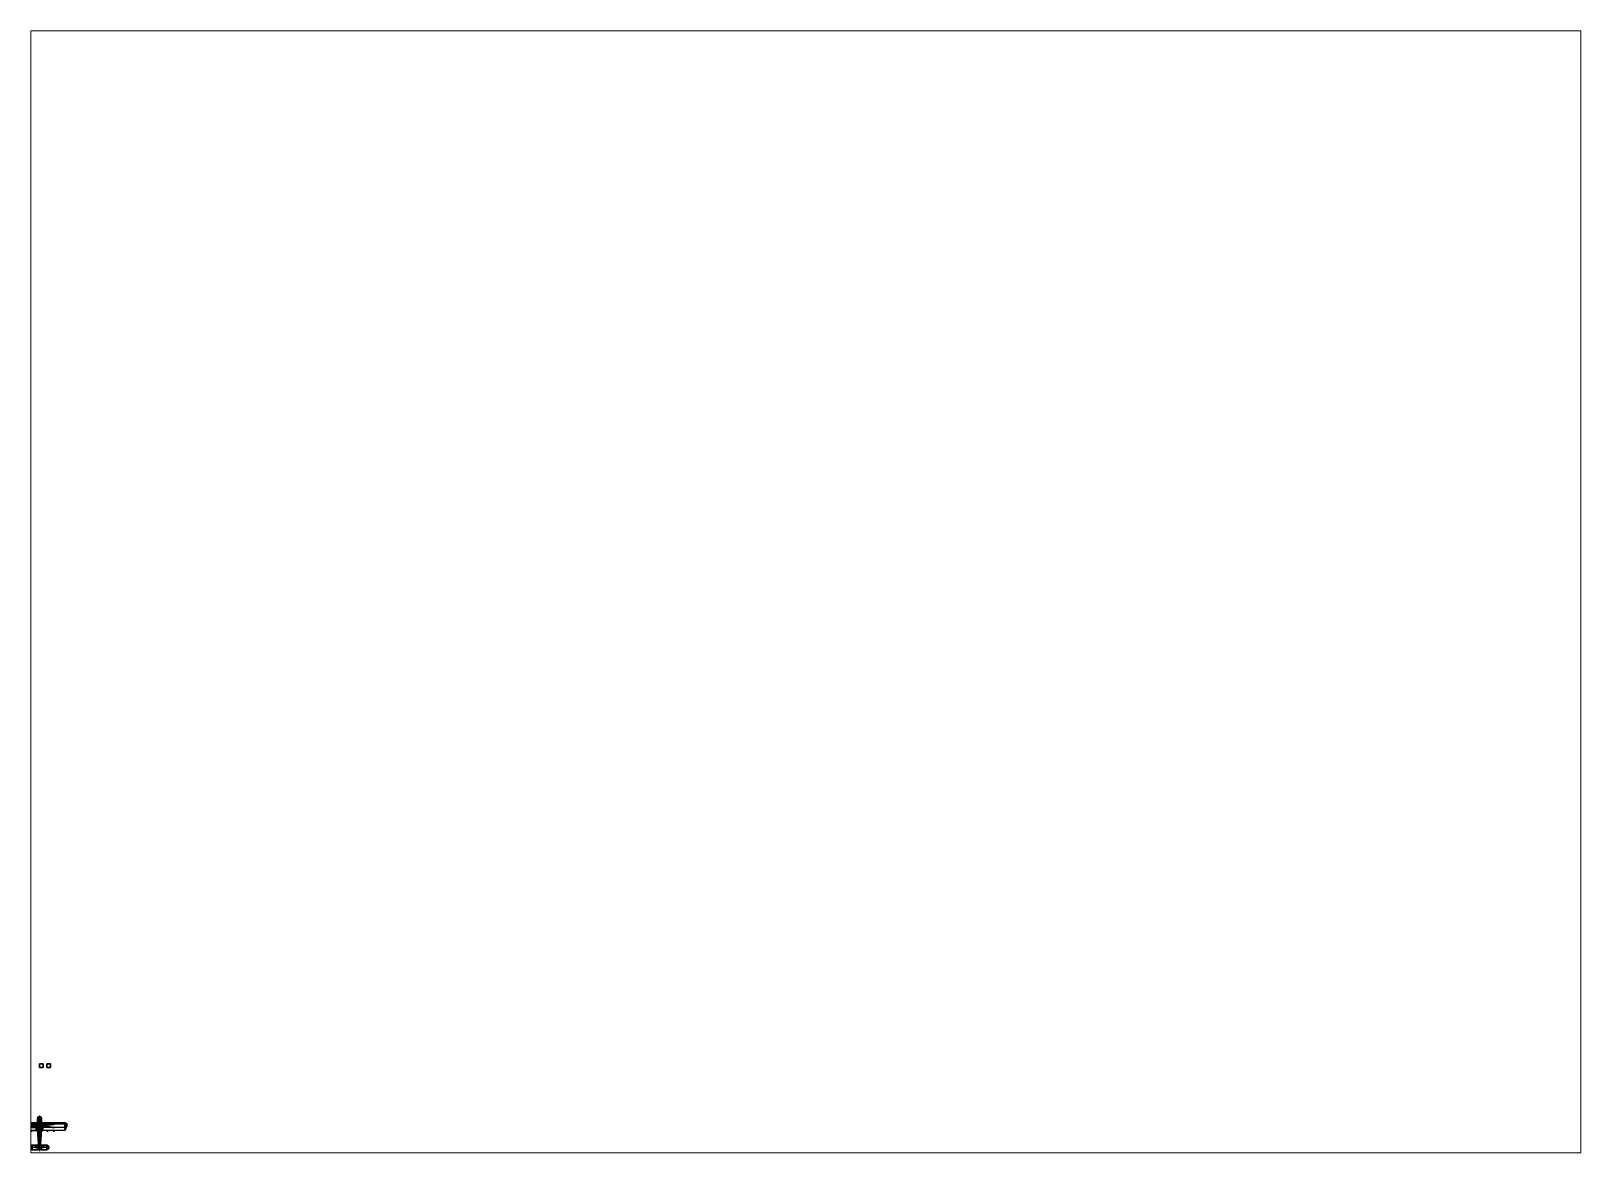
# Paper-space layout 'Layout1' of a CAD drawing. Header units: millimetres. Extents: x 28 to 251, y 20 to 181.
# The model-space entities are those that its viewports show. They can reach past a viewport. Long polylines and large blocks are cut down to what shows.
import ezdxf

# ---------------------------------------------------------------- set-up
doc = ezdxf.new("R2010")
doc.units = ezdxf.units.MM
for name, color, linetype in [('prop', 1, 'Continuous'), ('wing1', 1, 'Continuous'), ('wing2', 5, 'Continuous')]:
    doc.layers.add(name, color=color, linetype=linetype)

msp = doc.modelspace()

# ---------------------------------------------------------------- linework, layer by layer
for points in [[(1, 19.15, -7.83), (1, 19.15, -8.83), (0, 19.15, -8.83), (0, 19.15, -7.83)], [(1, 19.15, -8.83), (1, 18.15, -8.83), (0, 18.15, -8.83), (0, 19.15, -8.83)], [(0, 19.15, -8.83), (0, 18.15, -8.83), (0, 18.15, -7.83), (0, 19.15, -7.83)], [(0, 19.15, -7.83), (0, 18.15, -7.83), (1, 18.15, -7.83), (1, 19.15, -7.83)], [(0, 18.15, -7.83), (0, 18.15, -8.83), (1, 18.15, -8.83), (1, 18.15, -7.83)], [(1, 18.15, -7.83), (1, 18.15, -8.83), (1, 19.15, -8.83), (1, 19.15, -7.83)], [(3, 19.15, -8.83), (3, 18.15, -8.83), (2, 18.15, -8.83), (2, 19.15, -8.83)], [(2, 19.15, -8.83), (2, 18.15, -8.83), (3, 18.15, -8.83), (3, 19.15, -8.83)], [(-0.53, 4.42, -0.22), (-0.57, 4.42), (-0.43, 4.56), (-0.4, 4.56, -0.16)], [(-0.57, 4.42), (-0.53, 4.42, 0.22), (-0.4, 4.56, 0.16), (-0.43, 4.56)], [(-0.53, 4.42, 0.22), (-0.57, 4.42), (-0.57, 3.99), (-0.53, 3.99, 0.22)], [(-0.57, 4.42), (-0.53, 4.42, -0.22), (-0.53, 3.99, -0.22), (-0.57, 3.99)], [(-0.4, 4.42, -0.4), (-0.53, 4.42, -0.22), (-0.4, 4.56, -0.16), (-0.3, 4.56, -0.3)], [(-0.53, 4.42, 0.22), (-0.4, 4.42, 0.4), (-0.3, 4.56, 0.3), (-0.4, 4.56, 0.16)], [(-0.4, 4.42, 0.4), (-0.53, 4.42, 0.22), (-0.53, 3.99, 0.22), (-0.4, 3.99, 0.4)], [(-0.53, 4.42, -0.22), (-0.4, 4.42, -0.4), (-0.4, 3.99, -0.4), (-0.53, 3.99, -0.22)], [(-0.4, 4.56, 0.16), (0.43, 4.56), (0.4, 4.56, -0.16), (-0.43, 4.56)], [(-0.43, 4.56), (0.4, 4.56, -0.16), (0.3, 4.56, -0.3), (-0.4, 4.56, -0.16)], [(-0.22, 4.42, -0.53), (-0.4, 4.42, -0.4), (-0.3, 4.56, -0.3), (-0.16, 4.56, -0.4)], [(-0.4, 4.42, 0.4), (-0.22, 4.42, 0.53), (-0.16, 4.56, 0.4), (-0.3, 4.56, 0.3)], [(-0.3, 4.56, 0.3), (0.4, 4.56, 0.16), (0.43, 4.56), (-0.4, 4.56, 0.16)], [(-0.4, 4.56, -0.16), (0.3, 4.56, -0.3), (0.16, 4.56, -0.4), (-0.3, 4.56, -0.3)], [(-0.22, 4.42, 0.53), (-0.4, 4.42, 0.4), (-0.4, 3.99, 0.4), (-0.22, 3.99, 0.53)], [(-0.4, 4.42, -0.4), (-0.22, 4.42, -0.53), (-0.22, 3.99, -0.53), (-0.4, 3.99, -0.4)], [(-0.16, 4.56, 0.4), (0.3, 4.56, 0.3), (0.4, 4.56, 0.16), (-0.3, 4.56, 0.3)], [(-0.3, 4.56, -0.3), (0.16, 4.56, -0.4), (0, 4.56, -0.43), (-0.16, 4.56, -0.4)], [(0, 4.42, -0.57), (-0.22, 4.42, -0.53), (-0.16, 4.56, -0.4), (0, 4.56, -0.43)], [(-0.22, 4.42, 0.53), (0, 4.42, 0.57), (0, 4.56, 0.43), (-0.16, 4.56, 0.4)], [(0, 4.42, 0.57), (-0.22, 4.42, 0.53), (-0.22, 3.99, 0.53), (0, 3.99, 0.57)], [(-0.22, 4.42, -0.53), (0, 4.42, -0.57), (0, 3.99, -0.57), (-0.22, 3.99, -0.53)], [(0, 4.56, 0.43), (0.16, 4.56, 0.4), (0.3, 4.56, 0.3), (-0.16, 4.56, 0.4)], [(-0.06, 4.81), (-0.08, 4.75), (-0.06, 4.75, 0.06), (-0.04, 4.81, 0.04)], [(-0.04, 4.81, -0.04), (-0.06, 4.75, -0.06), (-0.08, 4.75), (-0.06, 4.81)], [(-0.06, 4.75, 0.06), (-0.08, 4.75), (-0.08, 4.56), (-0.06, 4.56, 0.06)], [(-0.08, 4.75), (-0.06, 4.75, -0.06), (-0.06, 4.56, -0.06), (-0.08, 4.56)], [(0, 4.83), (-0.06, 4.81), (-0.04, 4.81, 0.04), (0, 4.83)], [(0, 4.83), (-0.04, 4.81, -0.04), (-0.06, 4.81), (0, 4.83)], [(-0.04, 4.81, 0.04), (-0.06, 4.75, 0.06), (0, 4.75, 0.08), (0, 4.81, 0.06)], [(0, 4.81, -0.06), (0, 4.75, -0.08), (-0.06, 4.75, -0.06), (-0.04, 4.81, -0.04)], [(0, 4.75, 0.08), (-0.06, 4.75, 0.06), (-0.06, 4.56, 0.06), (0, 4.56, 0.08)], [(-0.06, 4.75, -0.06), (0, 4.75, -0.08), (0, 4.56, -0.08), (-0.06, 4.56, -0.06)], [(0, 4.83), (-0.04, 4.81, 0.04), (0, 4.81, 0.06), (0, 4.83)], [(0, 4.83), (0, 4.81, -0.06), (-0.04, 4.81, -0.04), (0, 4.83)], [(0, 4.83), (0, 4.81, 0.06), (0.04, 4.81, 0.04), (0, 4.83)], [(0, 4.83), (0.04, 4.81, 0.04), (0.06, 4.81), (0, 4.83)], [(0, 4.83), (0.06, 4.81), (0.04, 4.81, -0.04), (0, 4.83)], [(0, 4.83), (0.04, 4.81, -0.04), (0, 4.81, -0.06), (0, 4.83)], [(0, 4.81, 0.06), (0, 4.75, 0.08), (0.06, 4.75, 0.06), (0.04, 4.81, 0.04)], [(0.04, 4.81, -0.04), (0.06, 4.75, -0.06), (0, 4.75, -0.08), (0, 4.81, -0.06)], [(0.06, 4.75, 0.06), (0, 4.75, 0.08), (0, 4.56, 0.08), (0.06, 4.56, 0.06)], [(0, 4.75, -0.08), (0.06, 4.75, -0.06), (0.06, 4.56, -0.06), (0, 4.56, -0.08)], [(0.22, 4.42, -0.53), (0, 4.42, -0.57), (0, 4.56, -0.43), (0.16, 4.56, -0.4)], [(0, 4.42, 0.57), (0.22, 4.42, 0.53), (0.16, 4.56, 0.4), (0, 4.56, 0.43)], [(0.22, 4.42, 0.53), (0, 4.42, 0.57), (0, 3.99, 0.57), (0.22, 3.99, 0.53)], [(0, 4.42, -0.57), (0.22, 4.42, -0.53), (0.22, 3.99, -0.53), (0, 3.99, -0.57)], [(0.04, 4.81, 0.04), (0.06, 4.75, 0.06), (0.08, 4.75), (0.06, 4.81)], [(0.06, 4.81), (0.08, 4.75), (0.06, 4.75, -0.06), (0.04, 4.81, -0.04)], [(0.08, 4.75), (0.06, 4.75, 0.06), (0.06, 4.56, 0.06), (0.08, 4.56)], [(0.06, 4.75, -0.06), (0.08, 4.75), (0.08, 4.56), (0.06, 4.56, -0.06)], [(0.4, 4.42, -0.4), (0.22, 4.42, -0.53), (0.16, 4.56, -0.4), (0.3, 4.56, -0.3)], [(0.22, 4.42, 0.53), (0.4, 4.42, 0.4), (0.3, 4.56, 0.3), (0.16, 4.56, 0.4)], [(0.4, 4.42, 0.4), (0.22, 4.42, 0.53), (0.22, 3.99, 0.53), (0.4, 3.99, 0.4)], [(0.22, 4.42, -0.53), (0.4, 4.42, -0.4), (0.4, 3.99, -0.4), (0.22, 3.99, -0.53)], [(0.53, 4.42, -0.22), (0.4, 4.42, -0.4), (0.3, 4.56, -0.3), (0.4, 4.56, -0.16)], [(0.4, 4.42, 0.4), (0.53, 4.42, 0.22), (0.4, 4.56, 0.16), (0.3, 4.56, 0.3)], [(0.57, 4.42), (0.53, 4.42, -0.22), (0.4, 4.56, -0.16), (0.43, 4.56)], [(0.53, 4.42, 0.22), (0.57, 4.42), (0.43, 4.56), (0.4, 4.56, 0.16)], [(0.53, 4.42, 0.22), (0.4, 4.42, 0.4), (0.4, 3.99, 0.4), (0.53, 3.99, 0.22)], [(0.4, 4.42, -0.4), (0.53, 4.42, -0.22), (0.53, 3.99, -0.22), (0.4, 3.99, -0.4)], [(0.57, 4.42), (0.53, 4.42, 0.22), (0.53, 3.99, 0.22), (0.57, 3.99)], [(0.53, 4.42, -0.22), (0.57, 4.42), (0.57, 3.99), (0.53, 3.99, -0.22)], [(-0.57, 3.84, 0.03), (-0.53, 3.84, 0.25), (-0.4, 3.99, 0.19), (-0.43, 3.99, 0.03)], [(-0.57, 3.84, -0.39), (-0.57, 3.84, 0.03), (-0.43, 3.99, 0.03), (-0.4, 3.99, -0.16)], [(-0.57, 3.84, -0.39), (-0.57, 3.84, -0.39), (-0.4, 3.99, -0.16), (-0.3, 3.99, -0.3)], [(-0.42, 3.84, -0.57), (-0.57, 3.84, -0.39), (-0.3, 3.99, -0.3), (-0.16, 3.99, -0.4)], [(-0.43, 3.99, 0.03), (-0.4, 3.99, 0.19), (-0.53, 3.99, 0.22), (-0.57, 3.99)], [(-0.4, 3.99, -0.16), (-0.43, 3.99, 0.03), (-0.57, 3.99), (-0.53, 3.99, -0.22)], [(-0.53, 3.84, 0.25), (-0.57, 3.84, 0.03), (-0.56, 3.15, 0.03), (-0.52, 3.15, 0.25)], [(-0.57, 3.84, 0.03), (-0.57, 3.84, -0.39), (-0.56, 3.15, -0.39), (-0.56, 3.15, 0.03)], [(-0.57, 3.84, -0.39), (-0.42, 3.84, -0.57), (-0.41, 3.15, -0.57), (-0.56, 3.15, -0.39)], [(-0.56, 3.15, 0.03), (-0.56, 3.15, -0.39), (-0.52, 1.46, -0.29), (-0.52, 1.46, 0.13)], [(-0.56, 3.15, -0.39), (-0.41, 3.15, -0.57), (-0.37, 1.46, -0.47), (-0.52, 1.46, -0.29)], [(-0.52, 3.15, 0.25), (-0.56, 3.15, 0.03), (-0.52, 1.46, 0.13), (-0.52, 1.46, 0.4)], [(-0.4, 3.15, 0.43), (-0.52, 1.46, 0.4), (-0.52, 1.46, 1.06), (-0.54, 2.63, 1.06)], [(-0.4, 3.15, 0.43), (-0.4, 3.15, 0.43), (-0.54, 2.63, 1.06), (-0.35, 3, 1.06)], [(-0.35, 3, 1.06), (-0.54, 2.63, 1.06), (0.54, 2.63, 1.06), (0.35, 3, 1.06)], [(-0.54, 2.63, 1.06), (-0.52, 1.46, 1.06), (0.52, 1.46, 1.06), (0.54, 2.63, 1.06)], [(-0.53, 3.84, 0.25), (-0.4, 3.84, 0.43), (-0.3, 3.99, 0.33), (-0.4, 3.99, 0.19)], [(-0.4, 3.99, 0.19), (-0.3, 3.99, 0.33), (-0.4, 3.99, 0.4), (-0.53, 3.99, 0.22)], [(-0.3, 3.99, -0.3), (-0.4, 3.99, -0.16), (-0.53, 3.99, -0.22), (-0.4, 3.99, -0.4)], [(-0.4, 3.84, 0.43), (-0.53, 3.84, 0.25), (-0.52, 3.15, 0.25), (-0.4, 3.15, 0.43)], [(-0.4, 3.15, 0.43), (-0.52, 3.15, 0.25), (-0.52, 1.46, 0.4)], [(-0.52, 1.46, 0.13), (-0.52, 1.46, -0.29), (-0.47, 0.08, -0.19), (-0.47, 0.08, 0.19)], [(-0.52, 1.46, -0.29), (-0.37, 1.46, -0.47), (-0.32, 0.08, -0.37), (-0.47, 0.08, -0.19)], [(-0.52, 1.46, 1.06), (-0.49, 0.88, 0.92), (0, 0.88, 1), (-0.52, 1.46, 1.06)], [(-0.52, 1.46, 0.4), (-0.52, 1.46, 0.13), (-0.47, 0.08, 0.19), (-0.47, 0.08, 0.41)], [(-0.52, 1.46, 0.4), (-0.49, 0.88, 0.92), (-0.49, 0.88, 0.92), (-0.52, 1.46, 1.06)], [(-0.52, 1.46, 0.4), (-0.37, 0.08, 0.69), (-0.37, 0.08, 0.69), (-0.49, 0.88, 0.92)], [(-0.52, 1.46, 0.4), (-0.45, 0.08, 0.56), (-0.45, 0.08, 0.56), (-0.37, 0.08, 0.69)], [(-0.52, 1.46, 0.4), (-0.47, 0.08, 0.41), (-0.47, 0.08, 0.41), (-0.45, 0.08, 0.56)], [(-0.52, 1.46, 1.06), (0, 0.88, 1), (0.52, 1.46, 1.06), (-0.52, 1.46, 1.06)], [(-0.49, 0.88, 0.92), (0, 0.08, 0.77), (0, 0.08, 0.77), (0, 0.88, 1)], [(-0.37, 0.08, 0.69), (0, 0.08, 0.77), (0, 0.08, 0.77), (-0.49, 0.88, 0.92)], [(-0.47, 0.08, -0.19), (-0.32, 0.08, -0.37), (-0.22, -1.64, -0.2), (-0.37, -1.64, -0.01)], [(-0.47, 0.08, 0.19), (-0.47, 0.08, -0.19), (-0.37, -1.64, -0.01), (-0.37, -1.64, 0.26)], [(-0.47, 0.08, 0.41), (-0.47, 0.08, 0.19), (-0.37, -1.64, 0.26), (-0.37, -1.64, 0.43)], [(-0.45, 0.08, 0.56), (-0.47, 0.08, 0.41), (-0.37, -1.64, 0.43), (-0.35, -1.64, 0.55)], [(-0.37, 0.08, 0.69), (-0.45, 0.08, 0.56), (-0.35, -1.64, 0.55), (-0.28, -1.64, 0.64)], [(-0.42, 3.84, -0.57), (-0.42, 3.84, -0.57), (-0.16, 3.99, -0.4), (0, 3.99, -0.43)], [(-0.42, 3.84, -0.57), (-0.42, 3.84, -0.57), (0, 3.99, -0.43), (0.42, 3.84, -0.57)], [(-0.42, 3.84, -0.57), (0.42, 3.84, -0.57), (0.41, 3.15, -0.57), (-0.41, 3.15, -0.57)], [(-0.41, 3.15, -0.57), (0.41, 3.15, -0.57), (0.37, 1.46, -0.47), (-0.37, 1.46, -0.47)], [(-0.4, 3.84, 0.43), (-0.22, 3.84, 0.56), (-0.16, 3.99, 0.43), (-0.3, 3.99, 0.33)], [(-0.3, 3.99, 0.33), (-0.16, 3.99, 0.43), (-0.22, 3.99, 0.53), (-0.4, 3.99, 0.4)], [(-0.16, 3.99, -0.4), (-0.3, 3.99, -0.3), (-0.4, 3.99, -0.4), (-0.22, 3.99, -0.53)], [(-0.22, 3.84, 0.56), (-0.4, 3.84, 0.43), (-0.4, 3.15, 0.43), (-0.22, 3.34, 0.56)], [(-0.22, 3.34, 0.56), (-0.4, 3.15, 0.43), (-0.35, 3, 1.06), (-0.22, 3.11, 1.02)], [(-0.37, 1.46, -0.47), (0.37, 1.46, -0.47), (0.32, 0.08, -0.37), (-0.32, 0.08, -0.37)], [(0, 0.08, 0.77), (-0.37, 0.08, 0.69), (-0.28, -1.64, 0.64), (0, -1.64, 0.71)], [(-0.22, 3.11, 1.02), (-0.35, 3, 1.06), (0.35, 3, 1.06), (0.22, 3.11, 1.02)], [(-0.32, 0.08, -0.37), (0.32, 0.08, -0.37), (0.22, -1.64, -0.2), (-0.22, -1.64, -0.2)], [(-0.22, 3.84, 0.56), (0, 3.84, 0.6), (0, 3.99, 0.46), (-0.16, 3.99, 0.43)], [(-0.16, 3.99, 0.43), (0, 3.99, 0.46), (0, 3.99, 0.57), (-0.22, 3.99, 0.53)], [(0, 3.99, -0.43), (-0.16, 3.99, -0.4), (-0.22, 3.99, -0.53), (0, 3.99, -0.57)], [(0, 3.84, 0.6), (-0.22, 3.84, 0.56), (-0.22, 3.34, 0.56), (0, 3.45, 0.63)], [(0, 3.45, 0.63), (-0.22, 3.11, 1.02), (0.22, 3.11, 1.02), (0, 3.45, 0.63)], [(-0.15, 4.1, -0.73), (-0.15, 3.89, -0.73), (-0.15, 3.99, -0.57), (-0.15, 4.1, -0.57)], [(0.15, 4.1, -0.57), (0.15, 4.1, -0.73), (-0.15, 4.1, -0.73), (-0.15, 4.1, -0.57)], [(0.15, 4.1, -0.73), (0.15, 3.89, -0.73), (-0.15, 3.89, -0.73), (-0.15, 4.1, -0.73)], [(-0.15, 3.89, -0.73), (-0.15, 3.81, -0.68), (-0.15, 3.99, -0.43), (-0.15, 3.99, -0.57)], [(-0.15, 3.81, -0.68), (-0.15, 3.81, -0.57), (-0.15, 3.99, -0.43)], [(0.15, 3.89, -0.73), (0.15, 3.81, -0.68), (-0.15, 3.81, -0.68), (-0.15, 3.89, -0.73)], [(0.15, 3.81, -0.68), (0.15, 3.81, -0.57), (-0.15, 3.81, -0.57), (-0.15, 3.81, -0.68)], [(-0.04, 3.66, -0.62), (-0.06, 3.66, -0.66), (-0.06, 3.29, -0.66), (-0.04, 3.29, -0.62)], [(-0.06, 3.66, -0.66), (-0.04, 3.66, -0.7), (-0.04, 3.29, -0.7), (-0.06, 3.29, -0.66)], [(0.04, 3.66, -0.7), (-0.06, 3.66, -0.66), (-0.04, 3.66, -0.62), (0.06, 3.66, -0.66)], [(0, 3.66, -0.72), (-0.04, 3.66, -0.7), (-0.06, 3.66, -0.66), (0.04, 3.66, -0.7)], [(0, 3.29, -0.6), (-0.04, 3.29, -0.62), (-0.06, 3.29, -0.66), (0.04, 3.29, -0.62)], [(0.04, 3.29, -0.62), (-0.06, 3.29, -0.66), (-0.04, 3.29, -0.7), (0.06, 3.29, -0.66)], [(0, 3.66, -0.6), (-0.04, 3.66, -0.62), (-0.04, 3.29, -0.62), (0, 3.29, -0.6)], [(-0.04, 3.66, -0.7), (0, 3.66, -0.72), (0, 3.29, -0.72), (-0.04, 3.29, -0.7)], [(0.06, 3.66, -0.66), (-0.04, 3.66, -0.62), (0, 3.66, -0.6), (0.04, 3.66, -0.62)], [(0.06, 3.29, -0.66), (-0.04, 3.29, -0.7), (0, 3.29, -0.72), (0.04, 3.29, -0.7)], [(0, 3.84, 0.6), (0.22, 3.84, 0.56), (0.16, 3.99, 0.43), (0, 3.99, 0.46)], [(0.42, 3.84, -0.57), (0.42, 3.84, -0.57), (0, 3.99, -0.43), (0.16, 3.99, -0.4)], [(0.16, 3.99, -0.4), (0, 3.99, -0.43), (0, 3.99, -0.57), (0.22, 3.99, -0.53)], [(0, 3.99, 0.46), (0.16, 3.99, 0.43), (0.22, 3.99, 0.53), (0, 3.99, 0.57)], [(0.22, 3.84, 0.56), (0, 3.84, 0.6), (0, 3.45, 0.63), (0.22, 3.34, 0.56)], [(0.04, 3.66, -0.62), (0, 3.66, -0.6), (0, 3.29, -0.6), (0.04, 3.29, -0.62)], [(0, 3.66, -0.72), (0.04, 3.66, -0.7), (0.04, 3.29, -0.7), (0, 3.29, -0.72)], [(0.22, 3.34, 0.56), (0, 3.45, 0.63), (0.22, 3.11, 1.02)], [(0, 2.56, 2.08), (0, 2.48, 2.08), (0, 2.46, 1.13), (0, 2.56, 1.13)], [(0, 2.56, 1.13), (0, 2.46, 1.13), (0, 2.48, 2.08), (0, 2.56, 2.08)], [(0, -3.46, 1.68), (0, -3.46, 1.71), (0, 2.48, 2.08), (0, 2.48, 2.05)], [(0, 2.48, 2.05), (0, 2.48, 2.08), (0, -3.46, 1.71), (0, -3.46, 1.68)], [(0, 2.48, 2.05), (0, 2.37, 2.04), (0, -0.08, 1.25), (0, -0.07, 1.22)], [(0, -0.07, 1.22), (0, -0.08, 1.25), (0, 2.37, 2.04), (0, 2.48, 2.05)], [(0.52, 1.46, 1.06), (0, 0.88, 1), (0.49, 0.88, 0.92), (0.52, 1.46, 1.06)], [(0, 0.88, 1), (0, 0.08, 0.77), (0, 0.08, 0.77), (0.49, 0.88, 0.92)], [(0.49, 0.88, 0.92), (0, 0.08, 0.77), (0, 0.08, 0.77), (0.37, 0.08, 0.69)], [(0.37, 0.08, 0.69), (0, 0.08, 0.77), (0, -1.64, 0.71), (0.28, -1.64, 0.64)], [(0, 0.08, 0.77), (0, 0.02, 0.76), (0, -0.11, 1.25), (0, -0.08, 1.25)], [(0, -0.08, 1.25), (0, -0.11, 1.25), (0, 0.02, 0.76), (0, 0.08, 0.77)], [(0.06, 3.66, -0.66), (0.04, 3.66, -0.62), (0.04, 3.29, -0.62), (0.06, 3.29, -0.66)], [(0.04, 3.66, -0.7), (0.06, 3.66, -0.66), (0.06, 3.29, -0.66), (0.04, 3.29, -0.7)], [(0.15, 3.99, -0.57), (0.15, 3.89, -0.73), (0.15, 4.1, -0.73), (0.15, 4.1, -0.57)], [(0.15, 3.99, -0.43), (0.15, 3.81, -0.68), (0.15, 3.89, -0.73), (0.15, 3.99, -0.57)], [(0.15, 3.99, -0.43), (0.15, 3.81, -0.57), (0.15, 3.81, -0.68), (0.15, 3.99, -0.43)], [(0.22, 3.84, 0.56), (0.4, 3.84, 0.43), (0.3, 3.99, 0.33), (0.16, 3.99, 0.43)], [(0.57, 3.84, -0.39), (0.42, 3.84, -0.57), (0.16, 3.99, -0.4), (0.3, 3.99, -0.3)], [(0.3, 3.99, -0.3), (0.16, 3.99, -0.4), (0.22, 3.99, -0.53), (0.4, 3.99, -0.4)], [(0.16, 3.99, 0.43), (0.3, 3.99, 0.33), (0.4, 3.99, 0.4), (0.22, 3.99, 0.53)], [(0.4, 3.84, 0.43), (0.22, 3.84, 0.56), (0.22, 3.34, 0.56), (0.39, 3.15, 0.43)], [(0.39, 3.15, 0.43), (0.22, 3.34, 0.56), (0.22, 3.11, 1.02), (0.35, 3, 1.06)], [(0.32, 0.08, -0.37), (0.47, 0.08, -0.19), (0.37, -1.64, -0.01), (0.22, -1.64, -0.2)], [(0.45, 0.08, 0.56), (0.37, 0.08, 0.69), (0.28, -1.64, 0.64), (0.35, -1.64, 0.55)], [(0.4, 3.84, 0.43), (0.53, 3.84, 0.25), (0.4, 3.99, 0.19), (0.3, 3.99, 0.33)], [(0.57, 3.84, -0.39), (0.57, 3.84, -0.39), (0.3, 3.99, -0.3), (0.4, 3.99, -0.16)], [(0.4, 3.99, -0.16), (0.3, 3.99, -0.3), (0.4, 3.99, -0.4), (0.53, 3.99, -0.22)], [(0.3, 3.99, 0.33), (0.4, 3.99, 0.19), (0.53, 3.99, 0.22), (0.4, 3.99, 0.4)], [(0.37, 1.46, -0.47), (0.52, 1.46, -0.29), (0.47, 0.08, -0.19), (0.32, 0.08, -0.37)], [(0.35, 3, 1.06), (0.54, 2.63, 1.06), (0.39, 3.15, 0.43)], [(0.47, 0.08, 0.41), (0.45, 0.08, 0.56), (0.35, -1.64, 0.55), (0.37, -1.64, 0.43)], [(0.41, 3.15, -0.57), (0.56, 3.15, -0.39), (0.52, 1.46, -0.29), (0.37, 1.46, -0.47)], [(0.52, 1.46, 0.4), (0.37, 0.08, 0.69), (0.37, 0.08, 0.69), (0.45, 0.08, 0.56)], [(0.49, 0.88, 0.92), (0.37, 0.08, 0.69), (0.37, 0.08, 0.69), (0.52, 1.46, 0.4)], [(0.47, 0.08, -0.19), (0.47, 0.08, 0.19), (0.37, -1.64, 0.26), (0.37, -1.64, -0.01)], [(0.47, 0.08, 0.19), (0.47, 0.08, 0.41), (0.37, -1.64, 0.43), (0.37, -1.64, 0.26)], [(0.53, 3.84, 0.25), (0.4, 3.84, 0.43), (0.39, 3.15, 0.43), (0.52, 3.15, 0.25)], [(0.52, 1.46, 1.06), (0.52, 1.46, 0.4), (0.39, 3.15, 0.43), (0.54, 2.63, 1.06)], [(0.52, 3.15, 0.25), (0.39, 3.15, 0.43), (0.52, 1.46, 0.4)], [(0.53, 3.84, 0.25), (0.57, 3.84, 0.03), (0.43, 3.99, 0.03), (0.4, 3.99, 0.19)], [(0.57, 3.84, 0.03), (0.57, 3.84, -0.39), (0.4, 3.99, -0.16), (0.43, 3.99, 0.03)], [(0.43, 3.99, 0.03), (0.4, 3.99, -0.16), (0.53, 3.99, -0.22), (0.57, 3.99)], [(0.4, 3.99, 0.19), (0.43, 3.99, 0.03), (0.57, 3.99), (0.53, 3.99, 0.22)], [(0.42, 3.84, -0.57), (0.57, 3.84, -0.39), (0.56, 3.15, -0.39), (0.41, 3.15, -0.57)], [(0.52, 1.46, 0.4), (0.45, 0.08, 0.56), (0.45, 0.08, 0.56), (0.47, 0.08, 0.41)], [(0.52, 1.46, -0.29), (0.52, 1.46, 0.13), (0.47, 0.08, 0.19), (0.47, 0.08, -0.19)], [(0.52, 1.46, 0.13), (0.52, 1.46, 0.4), (0.47, 0.08, 0.41), (0.47, 0.08, 0.19)], [(0.52, 1.46, 1.06), (0.49, 0.88, 0.92), (0.49, 0.88, 0.92), (0.52, 1.46, 0.4)], [(0.57, 3.84, 0.03), (0.53, 3.84, 0.25), (0.52, 3.15, 0.25), (0.56, 3.15, 0.03)], [(0.56, 3.15, -0.39), (0.56, 3.15, 0.03), (0.52, 1.46, 0.13), (0.52, 1.46, -0.29)], [(0.56, 3.15, 0.03), (0.52, 3.15, 0.25), (0.52, 1.46, 0.4), (0.52, 1.46, 0.13)], [(0.57, 3.84, -0.39), (0.57, 3.84, 0.03), (0.56, 3.15, 0.03), (0.56, 3.15, -0.39)], [(0, -4.32, 0.14), (0, -4.55, 0.26), (-0.37, -1.64, -0.01), (-0.22, -1.64, -0.2)], [(0, -4.75, 0.5), (0, -4.76, 0.52), (-0.35, -1.64, 0.55), (-0.37, -1.64, 0.43)], [(0, -4.71, 0.39), (0, -4.75, 0.5), (-0.37, -1.64, 0.43), (-0.37, -1.64, 0.26)], [(0, -4.55, 0.26), (0, -4.71, 0.39), (-0.37, -1.64, 0.26), (-0.37, -1.64, -0.01)], [(0, -4.76, 0.52), (0, -4.77, 0.54), (-0.28, -1.64, 0.64), (-0.35, -1.64, 0.55)], [(0, -4.77, 0.54), (0, -4.78, 0.57), (-0.03, -3.95, 0.65), (-0.28, -1.64, 0.64)], [(-0.28, -1.64, 0.64), (-0.28, -1.64, 0.64), (-0.03, -3.95, 0.65), (-0.03, -3.29, 0.65)], [(0, -3.06, 0.65), (0, -1.64, 0.71), (-0.28, -1.64, 0.64), (-0.03, -3.29, 0.65)], [(0, -4.32, 0.14), (0, -4.32, 0.14), (-0.22, -1.64, -0.2), (0.22, -1.64, -0.2)], [(0, -3.17, 0.96), (0, -3.06, 0.65), (-0.03, -3.29, 0.65), (-0.06, -3.36, 0.96)], [(0, -3.33, 1.4), (0, -3.17, 0.96), (-0.06, -3.36, 0.96), (-0.06, -3.48, 1.4)], [(-0.03, -3.29, 0.65), (-0.03, -3.95, 0.65), (-0.06, -3.95, 0.96), (-0.06, -3.36, 0.96)], [(0, -3.4, 1.59), (0, -3.33, 1.4), (-0.06, -3.48, 1.4), (-0.06, -3.55, 1.59)], [(-0.06, -3.36, 0.96), (-0.06, -3.95, 0.96), (-0.06, -3.97, 1.4), (-0.06, -3.48, 1.4)], [(0, -3.52, 1.83), (0, -3.4, 1.59), (-0.06, -3.55, 1.59), (-0.05, -3.64, 1.83)], [(-0.06, -3.48, 1.4), (-0.06, -3.97, 1.4), (-0.06, -3.98, 1.59), (-0.06, -3.55, 1.59)], [(-0.06, -3.55, 1.59), (-0.06, -3.98, 1.59), (-0.05, -3.98, 1.83), (-0.05, -3.64, 1.83)], [(0, -3.62, -0.2), (-0.06, -3.65, -0.2), (-0.06, -3.58, 0.07), (0, -3.56, 0.05)], [(-0.06, -3.65, -0.2), (-0.06, -3.68, -0.2), (-0.06, -3.69, 0.1), (-0.06, -3.58, 0.07)], [(-0.06, -3.69, 0.1), (-0.06, -3.68, -0.2), (0, -3.74, -0.2), (0, -3.76, 0.07)], [(-0.06, -3.95, 0.96), (-0.03, -3.95, 0.65), (0, -4.79, 0.65), (0, -4.79, 0.96)], [(-0.06, -3.97, 1.4), (-0.06, -3.95, 0.96), (0, -4.79, 0.96), (0, -4.73, 1.4)], [(-0.06, -3.98, 1.59), (-0.06, -3.97, 1.4), (0, -4.73, 1.4), (0, -4.66, 1.59)], [(-0.05, -3.98, 1.83), (-0.06, -3.98, 1.59), (0, -4.66, 1.59), (0, -4.52, 1.83)], [(0, -3.71, 2.03), (0, -3.52, 1.83), (-0.05, -3.64, 1.83), (-0.04, -3.78, 2.03)], [(-0.05, -3.64, 1.83), (-0.05, -3.98, 1.83), (-0.04, -4.05, 2.03), (-0.04, -3.78, 2.03)], [(-0.04, -4.05, 2.03), (-0.05, -3.98, 1.83), (0, -4.52, 1.83), (0, -4.31, 2.03)], [(-0.04, -3.64, -0.35), (-0.04, -3.71, -0.36), (-0.04, -3.77, -0.29), (-0.04, -3.63, -0.29)], [(0.04, -3.63, -0.29), (0.04, -3.64, -0.35), (-0.04, -3.64, -0.35), (-0.04, -3.63, -0.29)], [(-0.04, -3.63, -0.29), (-0.04, -3.77, -0.29), (0.04, -3.77, -0.29), (0.04, -3.63, -0.29)], [(0.04, -3.64, -0.35), (0.04, -3.71, -0.36), (-0.04, -3.71, -0.36), (-0.04, -3.64, -0.35)], [(-0.04, -3.77, -0.29), (-0.04, -3.71, -0.36), (0.04, -3.71, -0.36), (0.04, -3.77, -0.29)], [(-0.04, -3.71, -0.36), (-0.04, -3.8, -0.36), (-0.04, -3.87, -0.32), (-0.04, -3.77, -0.29)], [(0.04, -3.77, -0.29), (0.04, -3.71, -0.36), (-0.04, -3.71, -0.36), (-0.04, -3.77, -0.29)], [(0.04, -3.71, -0.36), (0.04, -3.8, -0.36), (-0.04, -3.8, -0.36), (-0.04, -3.71, -0.36)], [(0, -3.88, 2.11), (0, -3.71, 2.03), (-0.04, -3.78, 2.03), (-0.03, -3.88, 2.1)], [(-0.04, -3.77, -0.29), (-0.04, -3.87, -0.32), (0.04, -3.87, -0.32), (0.04, -3.77, -0.29)], [(-0.04, -3.78, 2.03), (-0.04, -4.05, 2.03), (-0.03, -4.1, 2.1), (-0.03, -3.88, 2.1)], [(-0.04, -3.87, -0.32), (-0.04, -3.8, -0.36), (0.04, -3.8, -0.36), (0.04, -3.87, -0.32)], [(-0.03, -4.1, 2.1), (-0.04, -4.05, 2.03), (0, -4.31, 2.03), (0, -4.1, 2.11)], [(0, -3.66, -0.29), (-0.03, -3.69, -0.29), (-0.03, -3.69, -0.2), (0, -3.66, -0.2)], [(-0.03, -3.69, -0.29), (0, -3.72, -0.29), (0, -3.72, -0.2), (-0.03, -3.69, -0.2)], [(-0.03, -3.88, 2.1), (-0.03, -4.1, 2.1), (0, -4.1, 2.11), (0, -3.88, 2.11)], [(-0.03, -3.95, 0.65), (-0.03, -3.95, 0.65), (0, -4.78, 0.57), (0, -4.79, 0.65)], [(-0.02, -3.28, 0.02), (0, -3.26, 0.02), (0, -3.63, -0.29), (-0.02, -3.65, -0.29)], [(0, -3.3, 0.02), (-0.02, -3.28, 0.02), (-0.02, -3.65, -0.29), (0, -3.67, -0.29)], [(0, -4.55, 0.26), (0, -4.32, 0.14), (0.22, -1.64, -0.2), (0.37, -1.64, -0.01)], [(0, -4.78, 0.57), (0, -4.77, 0.54), (0.28, -1.64, 0.64), (0.03, -3.95, 0.65)], [(0, -4.77, 0.54), (0, -4.76, 0.52), (0.35, -1.64, 0.55), (0.28, -1.64, 0.64)], [(0, -4.76, 0.52), (0, -4.75, 0.5), (0.37, -1.64, 0.43), (0.35, -1.64, 0.55)], [(0, -4.75, 0.5), (0, -4.71, 0.39), (0.37, -1.64, 0.26), (0.37, -1.64, 0.43)], [(0, -4.71, 0.39), (0, -4.55, 0.26), (0.37, -1.64, -0.01), (0.37, -1.64, 0.26)], [(0.03, -3.29, 0.65), (0.28, -1.64, 0.64), (0, -1.64, 0.71), (0, -3.06, 0.65)], [(0.06, -3.36, 0.96), (0.03, -3.29, 0.65), (0, -3.06, 0.65), (0, -3.17, 0.96)], [(0.06, -3.48, 1.4), (0.06, -3.36, 0.96), (0, -3.17, 0.96), (0, -3.33, 1.4)], [(0, -3.26, 0.02), (0.02, -3.28, 0.02), (0.02, -3.65, -0.29), (0, -3.63, -0.29)], [(0.02, -3.28, 0.02), (0, -3.3, 0.02), (0, -3.67, -0.29), (0.02, -3.65, -0.29)], [(0.06, -3.55, 1.59), (0.06, -3.48, 1.4), (0, -3.33, 1.4), (0, -3.4, 1.59)], [(0.05, -3.64, 1.83), (0.06, -3.55, 1.59), (0, -3.4, 1.59), (0, -3.52, 1.83)], [(0.04, -3.78, 2.03), (0.05, -3.64, 1.83), (0, -3.52, 1.83), (0, -3.71, 2.03)], [(0.06, -3.58, 0.07), (0.06, -3.65, -0.2), (0, -3.62, -0.2), (0, -3.56, 0.05)], [(0.03, -3.69, -0.29), (0, -3.66, -0.29), (0, -3.66, -0.2), (0.03, -3.69, -0.2)], [(0, -3.74, -0.2), (0.06, -3.68, -0.2), (0.06, -3.69, 0.1), (0, -3.76, 0.07)], [(0, -3.72, -0.29), (0.03, -3.69, -0.29), (0.03, -3.69, -0.2), (0, -3.72, -0.2)], [(0.03, -3.88, 2.1), (0.04, -3.78, 2.03), (0, -3.71, 2.03), (0, -3.88, 2.11)], [(0, -3.88, 2.11), (0, -4.1, 2.11), (0.03, -4.1, 2.1), (0.03, -3.88, 2.1)], [(0, -4.73, 1.4), (0, -4.79, 0.96), (0.06, -3.95, 0.96), (0.06, -3.97, 1.4)], [(0, -4.79, 0.96), (0, -4.79, 0.65), (0.03, -3.95, 0.65), (0.06, -3.95, 0.96)], [(0, -4.66, 1.59), (0, -4.73, 1.4), (0.06, -3.97, 1.4), (0.06, -3.98, 1.59)], [(0, -4.31, 2.03), (0, -4.52, 1.83), (0.05, -3.98, 1.83), (0.04, -4.05, 2.03)], [(0, -4.52, 1.83), (0, -4.66, 1.59), (0.06, -3.98, 1.59), (0.05, -3.98, 1.83)], [(0, -4.1, 2.11), (0, -4.31, 2.03), (0.04, -4.05, 2.03), (0.03, -4.1, 2.1)], [(0.03, -3.95, 0.65), (0.28, -1.64, 0.64), (0.28, -1.64, 0.64), (0.03, -3.29, 0.65)], [(0.06, -3.95, 0.96), (0.03, -3.95, 0.65), (0.03, -3.29, 0.65), (0.06, -3.36, 0.96)], [(0.03, -4.1, 2.1), (0.04, -4.05, 2.03), (0.04, -3.78, 2.03), (0.03, -3.88, 2.1)], [(0.04, -3.77, -0.29), (0.04, -3.71, -0.36), (0.04, -3.64, -0.35), (0.04, -3.63, -0.29)], [(0.04, -4.05, 2.03), (0.05, -3.98, 1.83), (0.05, -3.64, 1.83), (0.04, -3.78, 2.03)], [(0.04, -3.87, -0.32), (0.04, -3.8, -0.36), (0.04, -3.71, -0.36), (0.04, -3.77, -0.29)], [(0.05, -3.98, 1.83), (0.06, -3.98, 1.59), (0.06, -3.55, 1.59), (0.05, -3.64, 1.83)], [(0.06, -3.97, 1.4), (0.06, -3.95, 0.96), (0.06, -3.36, 0.96), (0.06, -3.48, 1.4)], [(0.06, -3.98, 1.59), (0.06, -3.97, 1.4), (0.06, -3.48, 1.4), (0.06, -3.55, 1.59)], [(0.06, -3.69, 0.1), (0.06, -3.68, -0.2), (0.06, -3.65, -0.2), (0.06, -3.58, 0.07)]]:
    msp.add_3dface(points)
at = {"layer": 'prop'}
for points in [[(-0.13, 4.75, 0.13), (-0.19, 4.75), (-0.19, 4.6), (-0.13, 4.6, 0.13)], [(-0.19, 4.75), (-0.13, 4.75, -0.13), (-0.13, 4.6, -0.13), (-0.19, 4.6)], [(0, 4.75, 0.19), (-0.13, 4.75, 0.13), (-0.13, 4.6, 0.13), (0, 4.6, 0.19)], [(-0.13, 4.75, -0.13), (0, 4.75, -0.19), (0, 4.6, -0.19), (-0.13, 4.6, -0.13)], [(0.13, 4.75, 0.13), (0, 4.75, 0.19), (0, 4.6, 0.19), (0.13, 4.6, 0.13)], [(0, 4.75, -0.19), (0.13, 4.75, -0.13), (0.13, 4.6, -0.13), (0, 4.6, -0.19)], [(0.19, 4.75), (0.13, 4.75, 0.13), (0.13, 4.6, 0.13), (0.19, 4.6)], [(0.13, 4.75, -0.13), (0.19, 4.75), (0.19, 4.6), (0.13, 4.6, -0.13)]]:
    msp.add_3dface(points, dxfattribs=at)
at = {"layer": 'wing1'}
for points in [[(-6.98, 2.72, 1.32), (-0.92, 2.66, 1.17), (-0.92, 3.03, 0.98), (-6.98, 3.09, 1.13)], [(-6.98, 3.09, 1.13), (-0.92, 3.03, 0.98), (-0.92, 2.66, 0.79), (-6.98, 2.72, 0.94)], [(-6.98, 1.79, 1.32), (-0.92, 1.75, 1.17), (-0.92, 2.66, 1.17), (-6.98, 2.72, 1.32)], [(-0.92, 2.66, 0.79), (-0.92, 1.75, 0.79), (-6.98, 1.79, 0.94), (-6.98, 2.72, 0.94)], [(-6.98, 0.97, 1.13), (-0.92, 0.95, 0.98), (-0.92, 1.75, 1.17), (-6.98, 1.79, 1.32)], [(-6.98, 1.79, 0.94), (-0.92, 1.75, 0.79), (-0.92, 0.95, 0.98), (-6.98, 0.97, 1.13)], [(-0.37, 2.3, -0.47), (-0.37, 2.2, -0.47), (-4.01, 2.52, 0.93), (-4.01, 2.62, 0.93)], [(-4.01, 2.62, 0.93), (-4.01, 2.52, 0.93), (-0.37, 2.2, -0.47), (-0.37, 2.3, -0.47)], [(-0.37, 2.3, -0.47), (-0.37, 2.2, -0.47), (-4.01, 1.63, 0.93), (-4.01, 1.73, 0.93)], [(-4.01, 1.73, 0.93), (-4.01, 1.63, 0.93), (-0.37, 2.2, -0.47), (-0.37, 2.3, -0.47)], [(-3.95, 1.11, 1.08), (-3.97, 1.11, 1.06), (-3.97, 0.56, 1.06), (-3.95, 0.56, 1.08)], [(-3.97, 1.11, 1.06), (-3.95, 1.11, 1.04), (-3.95, 0.56, 1.04), (-3.97, 0.56, 1.06)], [(-3.97, 0.56, 1.06), (-3.95, 0.56, 1.04), (-3.93, 0.56, 1.06), (-3.95, 0.56, 1.08)], [(-3.95, 1.11, 1.04), (-3.93, 1.11, 1.06), (-3.93, 0.56, 1.06), (-3.95, 0.56, 1.04)], [(-3.93, 1.11, 1.06), (-3.95, 1.11, 1.08), (-3.95, 0.56, 1.08), (-3.93, 0.56, 1.06)], [(-2.2, 1.13, 1.03), (-2.22, 1.13, 1.01), (-2.22, 0.58, 1.01), (-2.2, 0.58, 1.03)], [(-2.22, 1.13, 1.01), (-2.2, 1.13, 0.99), (-2.2, 0.58, 0.99), (-2.22, 0.58, 1.01)], [(-2.22, 0.58, 1.01), (-2.2, 0.58, 0.99), (-2.18, 0.58, 1.01), (-2.2, 0.58, 1.03)], [(-2.2, 1.13, 0.99), (-2.18, 1.13, 1.01), (-2.18, 0.58, 1.01), (-2.2, 0.58, 0.99)], [(-2.18, 1.13, 1.01), (-2.2, 1.13, 1.03), (-2.2, 0.58, 1.03), (-2.18, 0.58, 1.01)], [(-1.72, 3, -1.69), (-1.77, 2.94, -1.63), (-1.77, 3.02, -1.43), (-1.72, 3.11, -1.43)], [(-1.72, 3.11, -1.43), (-1.77, 3.02, -1.43), (-1.77, 2.94, -1.23), (-1.72, 3, -1.17)], [(-1.77, 2.94, -1.63), (-1.72, 2.88, -1.57), (-1.72, 2.93, -1.43), (-1.77, 3.02, -1.43)], [(-1.77, 3.02, -1.43), (-1.72, 2.93, -1.43), (-1.72, 2.88, -1.29), (-1.77, 2.94, -1.23)], [(-1.72, 2.74, -1.8), (-1.77, 2.74, -1.71), (-1.77, 2.94, -1.63), (-1.72, 3, -1.69)], [(-1.72, 3, -1.17), (-1.77, 2.94, -1.23), (-1.77, 2.74, -1.15), (-1.72, 2.74, -1.06)], [(-1.77, 2.74, -1.71), (-1.72, 2.74, -1.62), (-1.72, 2.88, -1.57), (-1.77, 2.94, -1.63)], [(-1.77, 2.94, -1.23), (-1.72, 2.88, -1.29), (-1.72, 2.74, -1.24), (-1.77, 2.74, -1.15)], [(-1.77, 2.54, -1.63), (-1.72, 2.6, -1.57), (-1.72, 2.74, -1.62), (-1.77, 2.74, -1.71)], [(-1.72, 2.48, -1.69), (-1.77, 2.54, -1.63), (-1.77, 2.74, -1.71), (-1.72, 2.74, -1.8)], [(-1.77, 2.74, -1.15), (-1.72, 2.74, -1.24), (-1.72, 2.6, -1.29), (-1.77, 2.54, -1.23)], [(-1.72, 2.74, -1.06), (-1.77, 2.74, -1.15), (-1.77, 2.54, -1.23), (-1.72, 2.48, -1.17)], [(-1.77, 2.46, -1.43), (-1.72, 2.55, -1.43), (-1.72, 2.6, -1.57), (-1.77, 2.54, -1.63)], [(-1.77, 2.54, -1.23), (-1.72, 2.6, -1.29), (-1.72, 2.55, -1.43), (-1.77, 2.46, -1.43)], [(-1.72, 2.37, -1.43), (-1.77, 2.46, -1.43), (-1.77, 2.54, -1.63), (-1.72, 2.48, -1.69)], [(-1.72, 2.48, -1.17), (-1.77, 2.54, -1.23), (-1.77, 2.46, -1.43), (-1.72, 2.37, -1.43)], [(-1.62, 3, -1.69), (-1.72, 3, -1.69), (-1.72, 3.11, -1.43), (-1.62, 3.11, -1.43)], [(-1.62, 3.11, -1.43), (-1.72, 3.11, -1.43), (-1.72, 3, -1.17), (-1.62, 3, -1.17)], [(-1.62, 2.74, -1.8), (-1.72, 2.74, -1.8), (-1.72, 3, -1.69), (-1.62, 3, -1.69)], [(-1.62, 3, -1.17), (-1.72, 3, -1.17), (-1.72, 2.74, -1.06), (-1.62, 2.74, -1.06)], [(-1.72, 2.93, -1.43), (-1.72, 2.88, -1.57), (-1.72, 2.74, -1.62), (-1.72, 2.88, -1.29)], [(-1.72, 2.88, -1.29), (-1.72, 2.74, -1.62), (-1.72, 2.6, -1.57), (-1.72, 2.74, -1.24)], [(-1.62, 2.48, -1.69), (-1.72, 2.48, -1.69), (-1.72, 2.74, -1.8), (-1.62, 2.74, -1.8)], [(-1.62, 2.74, -1.06), (-1.72, 2.74, -1.06), (-1.72, 2.48, -1.17), (-1.62, 2.48, -1.17)], [(-1.72, 2.6, -1.29), (-1.72, 2.74, -1.24), (-1.72, 2.6, -1.57), (-1.72, 2.55, -1.43)], [(-1.62, 2.37, -1.43), (-1.72, 2.37, -1.43), (-1.72, 2.48, -1.69), (-1.62, 2.48, -1.69)], [(-1.62, 2.48, -1.17), (-1.72, 2.48, -1.17), (-1.72, 2.37, -1.43), (-1.62, 2.37, -1.43)], [(-1.57, 2.94, -1.63), (-1.62, 3, -1.69), (-1.62, 3.11, -1.43), (-1.57, 3.02, -1.43)], [(-1.57, 3.02, -1.43), (-1.62, 3.11, -1.43), (-1.62, 3, -1.17), (-1.57, 2.94, -1.23)], [(-1.62, 2.88, -1.57), (-1.57, 2.94, -1.63), (-1.57, 3.02, -1.43), (-1.62, 2.93, -1.43)], [(-1.62, 2.93, -1.43), (-1.57, 3.02, -1.43), (-1.57, 2.94, -1.23), (-1.62, 2.88, -1.29)], [(-1.57, 2.74, -1.71), (-1.62, 2.74, -1.8), (-1.62, 3, -1.69), (-1.57, 2.94, -1.63)], [(-1.57, 2.94, -1.23), (-1.62, 3, -1.17), (-1.62, 2.74, -1.06), (-1.57, 2.74, -1.15)], [(-1.62, 2.74, -1.62), (-1.57, 2.74, -1.71), (-1.57, 2.94, -1.63), (-1.62, 2.88, -1.57)], [(-1.62, 2.88, -1.29), (-1.57, 2.94, -1.23), (-1.57, 2.74, -1.15), (-1.62, 2.74, -1.24)], [(-1.62, 2.88, -1.29), (-1.62, 2.55, -1.43), (-1.62, 2.6, -1.57), (-1.62, 2.93, -1.43)], [(-1.62, 2.74, -1.62), (-1.62, 2.88, -1.57), (-1.62, 2.93, -1.43), (-1.62, 2.6, -1.57)], [(-1.62, 2.88, -1.29), (-1.62, 2.74, -1.24), (-1.62, 2.6, -1.29), (-1.62, 2.55, -1.43)], [(-1.62, 2.6, -1.57), (-1.57, 2.54, -1.63), (-1.57, 2.74, -1.71), (-1.62, 2.74, -1.62)], [(-1.57, 2.54, -1.63), (-1.62, 2.48, -1.69), (-1.62, 2.74, -1.8), (-1.57, 2.74, -1.71)], [(-1.62, 2.74, -1.24), (-1.57, 2.74, -1.15), (-1.57, 2.54, -1.23), (-1.62, 2.6, -1.29)], [(-1.57, 2.74, -1.15), (-1.62, 2.74, -1.06), (-1.62, 2.48, -1.17), (-1.57, 2.54, -1.23)], [(-1.62, 2.55, -1.43), (-1.57, 2.46, -1.43), (-1.57, 2.54, -1.63), (-1.62, 2.6, -1.57)], [(-1.62, 2.6, -1.29), (-1.57, 2.54, -1.23), (-1.57, 2.46, -1.43), (-1.62, 2.55, -1.43)], [(-1.57, 2.46, -1.43), (-1.62, 2.37, -1.43), (-1.62, 2.48, -1.69), (-1.57, 2.54, -1.63)], [(-1.57, 2.54, -1.23), (-1.62, 2.48, -1.17), (-1.62, 2.37, -1.43), (-1.57, 2.46, -1.43)], [(-1.56, 2.79, -1.42), (-1.57, 2.75, -1.42), (-1.36, 2.75, -0.64), (-1.35, 2.79, -0.64)], [(-1.57, 2.75, -1.42), (-1.57, 2.62, -1.42), (-1.36, 2.62, -0.64), (-1.36, 2.75, -0.64)], [(-1.57, 2.62, -1.42), (-1.56, 2.58, -1.42), (-1.35, 2.58, -0.64), (-1.36, 2.62, -0.64)], [(-1.52, 2.8, -1.42), (-1.56, 2.79, -1.42), (-1.35, 2.79, -0.64), (-1.31, 2.8, -0.64)], [(-1.56, 2.58, -1.42), (-1.52, 2.57, -1.42), (-1.31, 2.57, -0.64), (-1.35, 2.58, -0.64)], [(-1.48, 2.79, -1.42), (-1.52, 2.8, -1.42), (-1.31, 2.8, -0.64), (-1.27, 2.79, -0.64)], [(-1.52, 2.57, -1.42), (-1.48, 2.58, -1.42), (-1.27, 2.58, -0.64), (-1.31, 2.57, -0.64)], [(-1.47, 2.75, -1.42), (-1.48, 2.79, -1.42), (-1.27, 2.79, -0.64), (-1.26, 2.75, -0.64)], [(-1.48, 2.58, -1.42), (-1.47, 2.62, -1.42), (-1.26, 2.62, -0.64), (-1.27, 2.58, -0.64)], [(-1.47, 2.62, -1.42), (-1.47, 2.75, -1.42), (-1.26, 2.75, -0.64), (-1.26, 2.62, -0.64)], [(-1.41, 2.72, -1.2), (-1.41, 2.64, -1.2), (-0.37, 2.9, -0.47), (-0.37, 3, -0.47)], [(-0.37, 3, -0.47), (-0.37, 2.9, -0.47), (-1.41, 2.64, -1.2), (-1.41, 2.72, -1.2)], [(-1.41, 2.72, -1.2), (-1.41, 2.64, -1.2), (-0.37, 2.2, -0.47), (-0.37, 2.3, -0.47)], [(-0.37, 2.3, -0.47), (-0.37, 2.2, -0.47), (-1.41, 2.64, -1.2), (-1.41, 2.72, -1.2)], [(-1.35, 2.79, -0.64), (-1.36, 2.75, -0.64), (-0.68, 2.58, 0.91), (-0.67, 2.62, 0.91)], [(-1.36, 2.75, -0.64), (-1.36, 2.62, -0.64), (-0.68, 2.45, 0.91), (-0.68, 2.58, 0.91)], [(-1.36, 2.62, -0.64), (-1.35, 2.58, -0.64), (-0.67, 2.41, 0.91), (-0.68, 2.45, 0.91)], [(-1.31, 2.8, -0.64), (-1.35, 2.79, -0.64), (-0.67, 2.62, 0.91), (-0.63, 2.63, 0.91)], [(-1.35, 2.58, -0.64), (-1.31, 2.57, -0.64), (-0.63, 2.4, 0.91), (-0.67, 2.41, 0.91)], [(-1.27, 2.79, -0.64), (-1.31, 2.8, -0.64), (-0.63, 2.63, 0.91), (-0.59, 2.62, 0.91)], [(-1.31, 2.57, -0.64), (-1.27, 2.58, -0.64), (-0.59, 2.41, 0.91), (-0.63, 2.4, 0.91)], [(-1.26, 2.75, -0.64), (-1.27, 2.79, -0.64), (-0.59, 2.62, 0.91), (-0.58, 2.58, 0.91)], [(-1.27, 2.58, -0.64), (-1.26, 2.62, -0.64), (-0.58, 2.45, 0.91), (-0.59, 2.41, 0.91)], [(-1.26, 2.62, -0.64), (-1.26, 2.75, -0.64), (-0.58, 2.58, 0.91), (-0.58, 2.45, 0.91)], [(-0.92, 2.66, 1.17), (-0.9, 2.66, 1.17), (-0.9, 2.94, 0.98), (-0.92, 3.03, 0.98)], [(-0.92, 3.03, 0.98), (-0.9, 2.94, 0.98), (-0.9, 2.66, 0.79), (-0.92, 2.66, 0.79)], [(-0.92, 1.75, 1.17), (-0.9, 1.75, 1.17), (-0.9, 2.66, 1.17), (-0.92, 2.66, 1.17)], [(-0.9, 2.66, 0.79), (-0.9, 1.75, 0.79), (-0.92, 1.75, 0.79), (-0.92, 2.66, 0.79)], [(-0.92, 0.95, 0.98), (-0.9, 0.95, 0.98), (-0.9, 1.75, 1.17), (-0.92, 1.75, 1.17)], [(-0.92, 1.75, 0.79), (-0.9, 1.75, 0.79), (-0.9, 0.95, 0.98), (-0.92, 0.95, 0.98)], [(-0.9, 2.66, 1.17), (0, 2.66, 1.13), (0, 2.94, 0.98), (-0.9, 2.94, 0.98)], [(-0.9, 2.94, 0.98), (0, 2.94, 0.98), (0, 2.66, 0.79), (-0.9, 2.66, 0.79)], [(-0.9, 1.75, 1.17), (0, 1.75, 1.13), (0, 2.66, 1.13), (-0.9, 2.66, 1.17)], [(0, 2.66, 0.79), (0, 1.75, 0.79), (-0.9, 1.75, 0.79), (-0.9, 2.66, 0.79)], [(-0.9, 0.95, 0.98), (0, 0.95, 0.98), (0, 1.75, 1.13), (-0.9, 1.75, 1.17)], [(-0.9, 1.75, 0.79), (0, 1.75, 0.79), (0, 0.95, 0.98), (-0.9, 0.95, 0.98)], [(-0.58, 1.15, 1), (-0.6, 1.15, 0.98), (-0.6, 0.6, 0.98), (-0.58, 0.6, 1)], [(-0.6, 1.15, 0.98), (-0.58, 1.15, 0.96), (-0.58, 0.6, 0.96), (-0.6, 0.6, 0.98)], [(-0.6, 0.6, 0.98), (-0.58, 0.6, 0.96), (-0.56, 0.6, 0.98), (-0.58, 0.6, 1)], [(-0.58, 1.15, 0.96), (-0.56, 1.15, 0.98), (-0.56, 0.6, 0.98), (-0.58, 0.6, 0.96)], [(-0.56, 1.15, 0.98), (-0.58, 1.15, 1), (-0.58, 0.6, 1), (-0.56, 0.6, 0.98)], [(-2.5, -3.62, 0.42), (-2.42, -3.48, 0.45), (-2.42, -3.39, 0.38), (-2.52, -3.62, 0.38)], [(-2.52, -3.62, 0.38), (-2.42, -3.39, 0.38), (-2.42, -3.48, 0.33), (-2.5, -3.62, 0.35)], [(-2.52, -3.62, 0.38), (-2.52, -3.83, 0.38), (-2.5, -3.83, 0.42), (-2.5, -3.62, 0.42)], [(-2.5, -3.62, 0.35), (-2.5, -3.83, 0.35), (-2.52, -3.83, 0.38), (-2.52, -3.62, 0.38)], [(-2.52, -3.83, 0.38), (-2.42, -4.07, 0.38), (-2.42, -3.75, 0.45), (-2.5, -3.83, 0.42)], [(-2.5, -3.83, 0.35), (-2.42, -3.75, 0.33), (-2.42, -4.07, 0.38), (-2.52, -3.83, 0.38)], [(-2.5, -3.83, 0.42), (-2.42, -3.75, 0.45), (-2.42, -3.48, 0.45), (-2.5, -3.62, 0.42)], [(-2.42, -3.48, 0.33), (-2.42, -3.75, 0.33), (-2.5, -3.83, 0.35), (-2.5, -3.62, 0.35)], [(-2.42, -3.48, 0.45), (-2.2, -3.24, 0.48), (-2.2, -3.14, 0.38), (-2.42, -3.39, 0.38)], [(-2.42, -3.39, 0.38), (-2.2, -3.14, 0.38), (-2.2, -3.24, 0.32), (-2.42, -3.48, 0.33)], [(-2.42, -3.75, 0.45), (-2.2, -3.65, 0.48), (-2.2, -3.24, 0.48), (-2.42, -3.48, 0.45)], [(-2.2, -3.24, 0.32), (-2.2, -3.65, 0.32), (-2.42, -3.75, 0.33), (-2.42, -3.48, 0.33)], [(-2.42, -4.07, 0.38), (-2.2, -4.31, 0.38), (-2.2, -3.65, 0.48), (-2.42, -3.75, 0.45)], [(-2.42, -3.75, 0.33), (-2.2, -3.65, 0.32), (-2.2, -4.31, 0.38), (-2.42, -4.07, 0.38)], [(-2.2, -3.24, 0.48), (-2, -3.16, 0.48), (-2, -3.08, 0.38), (-2.2, -3.14, 0.38)], [(-2.2, -3.14, 0.38), (-2, -3.08, 0.38), (-2, -3.16, 0.31), (-2.2, -3.24, 0.32)], [(-2.2, -3.65, 0.48), (-2, -3.65, 0.48), (-2, -3.16, 0.48), (-2.2, -3.24, 0.48)], [(-2, -3.16, 0.31), (-2, -3.65, 0.31), (-2.2, -3.65, 0.32), (-2.2, -3.24, 0.32)], [(-2.2, -4.31, 0.38), (-2, -4.38, 0.38), (-2, -3.65, 0.48), (-2.2, -3.65, 0.48)], [(-2.2, -3.65, 0.32), (-2, -3.65, 0.31), (-2, -4.38, 0.38), (-2.2, -4.31, 0.38)], [(-2, -3.16, 0.48), (-0.46, -3.13, 0.46), (-0.46, -3.05, 0.38), (-2, -3.08, 0.38)], [(-2, -3.08, 0.38), (-0.46, -3.05, 0.38), (-0.46, -3.13, 0.3), (-2, -3.16, 0.31)], [(-2, -3.65, 0.48), (-0.46, -3.64, 0.46), (-0.46, -3.13, 0.46), (-2, -3.16, 0.48)], [(-0.46, -3.13, 0.3), (-0.46, -3.64, 0.3), (-2, -3.65, 0.31), (-2, -3.16, 0.31)], [(-2, -4.38, 0.38), (-0.46, -4.38, 0.38), (-0.46, -3.64, 0.46), (-2, -3.65, 0.48)], [(-2, -3.65, 0.31), (-0.46, -3.64, 0.3), (-0.46, -4.38, 0.38), (-2, -4.38, 0.38)], [(0, -3.36, -0.07), (0, -3.42, -0.07), (-1.18, -3.42, 0.31), (-1.18, -3.36, 0.31)], [(-1.18, -3.36, 0.31), (-1.18, -3.42, 0.31), (0, -3.42, -0.07), (0, -3.36, -0.07)], [(-1.11, -3.65, 0.46), (-1.11, -3.72, 0.46), (-0.04, -3.48, 1.34), (-0.03, -3.4, 1.34)], [(-0.03, -3.4, 1.34), (-0.04, -3.48, 1.34), (-1.11, -3.72, 0.46), (-1.11, -3.65, 0.46)], [(-1.11, -3.65, 0.46), (-1.11, -3.72, 0.46), (-0.06, -3.96, 1.34), (-0.06, -3.88, 1.34)], [(-0.06, -3.88, 1.34), (-0.06, -3.96, 1.34), (-1.11, -3.72, 0.46), (-1.11, -3.65, 0.46)], [(-0.46, -3.13, 0.46), (-0.38, -3.13, 0.46), (-0.38, -3.05, 0.38), (-0.46, -3.05, 0.38)], [(-0.46, -3.05, 0.38), (-0.38, -3.05, 0.38), (-0.38, -3.13, 0.3), (-0.46, -3.13, 0.3)], [(-0.46, -3.64, 0.46), (-0.38, -3.64, 0.46), (-0.38, -3.13, 0.46), (-0.46, -3.13, 0.46)], [(-0.38, -3.13, 0.3), (-0.38, -3.64, 0.3), (-0.46, -3.64, 0.3), (-0.46, -3.13, 0.3)], [(-0.46, -4.38, 0.38), (-0.38, -4.32, 0.38), (-0.38, -3.64, 0.46), (-0.46, -3.64, 0.46)], [(-0.46, -3.64, 0.3), (-0.38, -3.64, 0.3), (-0.38, -4.32, 0.38), (-0.46, -4.38, 0.38)], [(-0.38, -3.13, 0.46), (0, -3.13, 0.46), (0, -3.05, 0.38), (-0.38, -3.05, 0.38)], [(-0.38, -3.05, 0.38), (0, -3.05, 0.38), (0, -3.13, 0.3), (-0.38, -3.13, 0.3)], [(-0.38, -3.64, 0.46), (0, -3.64, 0.46), (0, -3.13, 0.46), (-0.38, -3.13, 0.46)], [(0, -3.13, 0.3), (0, -3.64, 0.3), (-0.38, -3.64, 0.3), (-0.38, -3.13, 0.3)], [(-0.38, -4.32, 0.38), (0, -3.72, 0.38), (0, -3.64, 0.46), (-0.38, -3.64, 0.46)], [(-0.38, -3.64, 0.3), (0, -3.64, 0.3), (0, -3.72, 0.38), (-0.38, -4.32, 0.38)]]:
    msp.add_3dface(points, dxfattribs=at)
at = {"layer": 'wing2'}
for points in [[(0.9, 2.94, 0.98), (0, 2.94, 0.98), (0, 2.66, 0.79), (0.9, 2.66, 0.79)], [(0.9, 2.66, 1.17), (0, 2.66, 1.13), (0, 2.94, 0.98), (0.9, 2.94, 0.98)], [(0, 2.66, 0.79), (0, 1.75, 0.79), (0.9, 1.75, 0.79), (0.9, 2.66, 0.79)], [(0.9, 1.75, 1.17), (0, 1.75, 1.13), (0, 2.66, 1.13), (0.9, 2.66, 1.17)], [(0.9, 1.75, 0.79), (0, 1.75, 0.79), (0, 0.95, 0.98), (0.9, 0.95, 0.98)], [(0.9, 0.95, 0.98), (0, 0.95, 0.98), (0, 1.75, 1.13), (0.9, 1.75, 1.17)], [(0.37, 3, -0.47), (0.37, 2.9, -0.47), (1.41, 2.64, -1.2), (1.41, 2.72, -1.2)], [(1.41, 2.72, -1.2), (1.41, 2.64, -1.2), (0.37, 2.9, -0.47), (0.37, 3, -0.47)], [(0.37, 2.3, -0.47), (0.37, 2.2, -0.47), (1.41, 2.64, -1.2), (1.41, 2.72, -1.2)], [(1.41, 2.72, -1.2), (1.41, 2.64, -1.2), (0.37, 2.2, -0.47), (0.37, 2.3, -0.47)], [(4.01, 2.62, 0.93), (4.01, 2.52, 0.93), (0.37, 2.2, -0.47), (0.37, 2.3, -0.47)], [(0.37, 2.3, -0.47), (0.37, 2.2, -0.47), (4.01, 2.52, 0.93), (4.01, 2.62, 0.93)], [(4.01, 1.73, 0.93), (4.01, 1.63, 0.93), (0.37, 2.2, -0.47), (0.37, 2.3, -0.47)], [(0.37, 2.3, -0.47), (0.37, 2.2, -0.47), (4.01, 1.63, 0.93), (4.01, 1.73, 0.93)], [(0.56, 1.15, 0.98), (0.58, 1.15, 1), (0.58, 0.6, 1), (0.56, 0.6, 0.98)], [(0.58, 1.15, 0.96), (0.56, 1.15, 0.98), (0.56, 0.6, 0.98), (0.58, 0.6, 0.96)], [(0.6, 0.6, 0.98), (0.58, 0.6, 0.96), (0.56, 0.6, 0.98), (0.58, 0.6, 1)], [(1.26, 2.75, -0.64), (1.27, 2.79, -0.64), (0.59, 2.62, 0.91), (0.58, 2.58, 0.91)], [(1.26, 2.62, -0.64), (1.26, 2.75, -0.64), (0.58, 2.58, 0.91), (0.58, 2.45, 0.91)], [(1.27, 2.58, -0.64), (1.26, 2.62, -0.64), (0.58, 2.45, 0.91), (0.59, 2.41, 0.91)], [(0.6, 1.15, 0.98), (0.58, 1.15, 0.96), (0.58, 0.6, 0.96), (0.6, 0.6, 0.98)], [(0.58, 1.15, 1), (0.6, 1.15, 0.98), (0.6, 0.6, 0.98), (0.58, 0.6, 1)], [(1.27, 2.79, -0.64), (1.31, 2.8, -0.64), (0.63, 2.63, 0.91), (0.59, 2.62, 0.91)], [(1.31, 2.57, -0.64), (1.27, 2.58, -0.64), (0.59, 2.41, 0.91), (0.63, 2.4, 0.91)], [(1.31, 2.8, -0.64), (1.35, 2.79, -0.64), (0.67, 2.62, 0.91), (0.63, 2.63, 0.91)], [(1.35, 2.58, -0.64), (1.31, 2.57, -0.64), (0.63, 2.4, 0.91), (0.67, 2.41, 0.91)], [(1.35, 2.79, -0.64), (1.36, 2.75, -0.64), (0.68, 2.58, 0.91), (0.67, 2.62, 0.91)], [(1.36, 2.62, -0.64), (1.35, 2.58, -0.64), (0.67, 2.41, 0.91), (0.68, 2.45, 0.91)], [(1.36, 2.75, -0.64), (1.36, 2.62, -0.64), (0.68, 2.45, 0.91), (0.68, 2.58, 0.91)], [(0.92, 3.03, 0.98), (0.9, 2.94, 0.98), (0.9, 2.66, 0.79), (0.92, 2.66, 0.79)], [(0.92, 2.66, 1.17), (0.9, 2.66, 1.17), (0.9, 2.94, 0.98), (0.92, 3.03, 0.98)], [(0.9, 2.66, 0.79), (0.9, 1.75, 0.79), (0.92, 1.75, 0.79), (0.92, 2.66, 0.79)], [(0.92, 1.75, 1.17), (0.9, 1.75, 1.17), (0.9, 2.66, 1.17), (0.92, 2.66, 1.17)], [(0.92, 1.75, 0.79), (0.9, 1.75, 0.79), (0.9, 0.95, 0.98), (0.92, 0.95, 0.98)], [(0.92, 0.95, 0.98), (0.9, 0.95, 0.98), (0.9, 1.75, 1.17), (0.92, 1.75, 1.17)], [(6.98, 3.09, 1.13), (0.92, 3.03, 0.98), (0.92, 2.66, 0.79), (6.98, 2.72, 0.94)], [(6.98, 2.72, 1.32), (0.92, 2.66, 1.17), (0.92, 3.03, 0.98), (6.98, 3.09, 1.13)], [(0.92, 2.66, 0.79), (0.92, 1.75, 0.79), (6.98, 1.79, 0.94), (6.98, 2.72, 0.94)], [(6.98, 1.79, 1.32), (0.92, 1.75, 1.17), (0.92, 2.66, 1.17), (6.98, 2.72, 1.32)], [(6.98, 1.79, 0.94), (0.92, 1.75, 0.79), (0.92, 0.95, 0.98), (6.98, 0.97, 1.13)], [(6.98, 0.97, 1.13), (0.92, 0.95, 0.98), (0.92, 1.75, 1.17), (6.98, 1.79, 1.32)], [(1.47, 2.75, -1.42), (1.48, 2.79, -1.42), (1.27, 2.79, -0.64), (1.26, 2.75, -0.64)], [(1.47, 2.62, -1.42), (1.47, 2.75, -1.42), (1.26, 2.75, -0.64), (1.26, 2.62, -0.64)], [(1.48, 2.58, -1.42), (1.47, 2.62, -1.42), (1.26, 2.62, -0.64), (1.27, 2.58, -0.64)], [(1.48, 2.79, -1.42), (1.52, 2.8, -1.42), (1.31, 2.8, -0.64), (1.27, 2.79, -0.64)], [(1.52, 2.57, -1.42), (1.48, 2.58, -1.42), (1.27, 2.58, -0.64), (1.31, 2.57, -0.64)], [(1.52, 2.8, -1.42), (1.56, 2.79, -1.42), (1.35, 2.79, -0.64), (1.31, 2.8, -0.64)], [(1.56, 2.58, -1.42), (1.52, 2.57, -1.42), (1.31, 2.57, -0.64), (1.35, 2.58, -0.64)], [(1.56, 2.79, -1.42), (1.57, 2.75, -1.42), (1.36, 2.75, -0.64), (1.35, 2.79, -0.64)], [(1.57, 2.62, -1.42), (1.56, 2.58, -1.42), (1.35, 2.58, -0.64), (1.36, 2.62, -0.64)], [(1.57, 2.75, -1.42), (1.57, 2.62, -1.42), (1.36, 2.62, -0.64), (1.36, 2.75, -0.64)], [(1.57, 3.02, -1.43), (1.62, 3.11, -1.43), (1.62, 3, -1.17), (1.57, 2.94, -1.23)], [(1.57, 2.94, -1.63), (1.62, 3, -1.69), (1.62, 3.11, -1.43), (1.57, 3.02, -1.43)], [(1.62, 2.93, -1.43), (1.57, 3.02, -1.43), (1.57, 2.94, -1.23), (1.62, 2.88, -1.29)], [(1.62, 2.88, -1.57), (1.57, 2.94, -1.63), (1.57, 3.02, -1.43), (1.62, 2.93, -1.43)], [(1.57, 2.94, -1.23), (1.62, 3, -1.17), (1.62, 2.74, -1.06), (1.57, 2.74, -1.15)], [(1.57, 2.74, -1.71), (1.62, 2.74, -1.8), (1.62, 3, -1.69), (1.57, 2.94, -1.63)], [(1.62, 2.88, -1.29), (1.57, 2.94, -1.23), (1.57, 2.74, -1.15), (1.62, 2.74, -1.24)], [(1.62, 2.74, -1.62), (1.57, 2.74, -1.71), (1.57, 2.94, -1.63), (1.62, 2.88, -1.57)], [(1.57, 2.74, -1.15), (1.62, 2.74, -1.06), (1.62, 2.48, -1.17), (1.57, 2.54, -1.23)], [(1.62, 2.74, -1.24), (1.57, 2.74, -1.15), (1.57, 2.54, -1.23), (1.62, 2.6, -1.29)], [(1.57, 2.54, -1.63), (1.62, 2.48, -1.69), (1.62, 2.74, -1.8), (1.57, 2.74, -1.71)], [(1.62, 2.6, -1.57), (1.57, 2.54, -1.63), (1.57, 2.74, -1.71), (1.62, 2.74, -1.62)], [(1.62, 2.6, -1.29), (1.57, 2.54, -1.23), (1.57, 2.46, -1.43), (1.62, 2.55, -1.43)], [(1.62, 2.55, -1.43), (1.57, 2.46, -1.43), (1.57, 2.54, -1.63), (1.62, 2.6, -1.57)], [(1.57, 2.54, -1.23), (1.62, 2.48, -1.17), (1.62, 2.37, -1.43), (1.57, 2.46, -1.43)], [(1.57, 2.46, -1.43), (1.62, 2.37, -1.43), (1.62, 2.48, -1.69), (1.57, 2.54, -1.63)], [(1.62, 3.11, -1.43), (1.72, 3.11, -1.43), (1.72, 3, -1.17), (1.62, 3, -1.17)], [(1.62, 3, -1.69), (1.72, 3, -1.69), (1.72, 3.11, -1.43), (1.62, 3.11, -1.43)], [(1.62, 3, -1.17), (1.72, 3, -1.17), (1.72, 2.74, -1.06), (1.62, 2.74, -1.06)], [(1.62, 2.74, -1.8), (1.72, 2.74, -1.8), (1.72, 3, -1.69), (1.62, 3, -1.69)], [(1.62, 2.74, -1.62), (1.62, 2.88, -1.57), (1.62, 2.93, -1.43), (1.62, 2.6, -1.57)], [(1.62, 2.88, -1.29), (1.62, 2.55, -1.43), (1.62, 2.6, -1.57), (1.62, 2.93, -1.43)], [(1.62, 2.88, -1.29), (1.62, 2.74, -1.24), (1.62, 2.6, -1.29), (1.62, 2.55, -1.43)], [(1.62, 2.74, -1.06), (1.72, 2.74, -1.06), (1.72, 2.48, -1.17), (1.62, 2.48, -1.17)], [(1.62, 2.48, -1.69), (1.72, 2.48, -1.69), (1.72, 2.74, -1.8), (1.62, 2.74, -1.8)], [(1.62, 2.48, -1.17), (1.72, 2.48, -1.17), (1.72, 2.37, -1.43), (1.62, 2.37, -1.43)], [(1.62, 2.37, -1.43), (1.72, 2.37, -1.43), (1.72, 2.48, -1.69), (1.62, 2.48, -1.69)], [(1.72, 3.11, -1.43), (1.77, 3.02, -1.43), (1.77, 2.94, -1.23), (1.72, 3, -1.17)], [(1.72, 3, -1.69), (1.77, 2.94, -1.63), (1.77, 3.02, -1.43), (1.72, 3.11, -1.43)], [(1.77, 3.02, -1.43), (1.72, 2.93, -1.43), (1.72, 2.88, -1.29), (1.77, 2.94, -1.23)], [(1.77, 2.94, -1.63), (1.72, 2.88, -1.57), (1.72, 2.93, -1.43), (1.77, 3.02, -1.43)], [(1.72, 3, -1.17), (1.77, 2.94, -1.23), (1.77, 2.74, -1.15), (1.72, 2.74, -1.06)], [(1.72, 2.74, -1.8), (1.77, 2.74, -1.71), (1.77, 2.94, -1.63), (1.72, 3, -1.69)], [(1.77, 2.94, -1.23), (1.72, 2.88, -1.29), (1.72, 2.74, -1.24), (1.77, 2.74, -1.15)], [(1.77, 2.74, -1.71), (1.72, 2.74, -1.62), (1.72, 2.88, -1.57), (1.77, 2.94, -1.63)], [(1.72, 2.93, -1.43), (1.72, 2.88, -1.57), (1.72, 2.74, -1.62), (1.72, 2.88, -1.29)], [(1.72, 2.88, -1.29), (1.72, 2.74, -1.62), (1.72, 2.6, -1.57), (1.72, 2.74, -1.24)], [(1.72, 2.6, -1.29), (1.72, 2.74, -1.24), (1.72, 2.6, -1.57), (1.72, 2.55, -1.43)], [(1.72, 2.74, -1.06), (1.77, 2.74, -1.15), (1.77, 2.54, -1.23), (1.72, 2.48, -1.17)], [(1.77, 2.74, -1.15), (1.72, 2.74, -1.24), (1.72, 2.6, -1.29), (1.77, 2.54, -1.23)], [(1.72, 2.48, -1.69), (1.77, 2.54, -1.63), (1.77, 2.74, -1.71), (1.72, 2.74, -1.8)], [(1.77, 2.54, -1.63), (1.72, 2.6, -1.57), (1.72, 2.74, -1.62), (1.77, 2.74, -1.71)], [(1.77, 2.54, -1.23), (1.72, 2.6, -1.29), (1.72, 2.55, -1.43), (1.77, 2.46, -1.43)], [(1.77, 2.46, -1.43), (1.72, 2.55, -1.43), (1.72, 2.6, -1.57), (1.77, 2.54, -1.63)], [(1.72, 2.48, -1.17), (1.77, 2.54, -1.23), (1.77, 2.46, -1.43), (1.72, 2.37, -1.43)], [(1.72, 2.37, -1.43), (1.77, 2.46, -1.43), (1.77, 2.54, -1.63), (1.72, 2.48, -1.69)], [(2.18, 1.13, 1.01), (2.2, 1.13, 1.03), (2.2, 0.58, 1.03), (2.18, 0.58, 1.01)], [(2.2, 1.13, 0.99), (2.18, 1.13, 1.01), (2.18, 0.58, 1.01), (2.2, 0.58, 0.99)], [(2.22, 0.58, 1.01), (2.2, 0.58, 0.99), (2.18, 0.58, 1.01), (2.2, 0.58, 1.03)], [(2.22, 1.13, 1.01), (2.2, 1.13, 0.99), (2.2, 0.58, 0.99), (2.22, 0.58, 1.01)], [(2.2, 1.13, 1.03), (2.22, 1.13, 1.01), (2.22, 0.58, 1.01), (2.2, 0.58, 1.03)], [(3.93, 1.11, 1.06), (3.95, 1.11, 1.08), (3.95, 0.56, 1.08), (3.93, 0.56, 1.06)], [(3.95, 1.11, 1.04), (3.93, 1.11, 1.06), (3.93, 0.56, 1.06), (3.95, 0.56, 1.04)], [(3.97, 0.56, 1.06), (3.95, 0.56, 1.04), (3.93, 0.56, 1.06), (3.95, 0.56, 1.08)], [(3.97, 1.11, 1.06), (3.95, 1.11, 1.04), (3.95, 0.56, 1.04), (3.97, 0.56, 1.06)], [(3.95, 1.11, 1.08), (3.97, 1.11, 1.06), (3.97, 0.56, 1.06), (3.95, 0.56, 1.08)], [(7, 3, 1.13), (6.98, 3.09, 1.13), (6.98, 2.72, 0.94), (7, 2.72, 0.94)], [(7, 2.72, 1.32), (6.98, 2.72, 1.32), (6.98, 3.09, 1.13), (7, 3, 1.13)], [(6.98, 2.72, 0.94), (6.98, 1.79, 0.94), (7, 1.79, 0.94), (7, 2.72, 0.94)], [(7, 1.79, 1.32), (6.98, 1.79, 1.32), (6.98, 2.72, 1.32), (7, 2.72, 1.32)], [(7, 1.79, 0.94), (6.98, 1.79, 0.94), (6.98, 0.97, 1.13), (7, 0.97, 1.13)], [(7, 0.97, 1.13), (6.98, 0.97, 1.13), (6.98, 1.79, 1.32), (7, 1.79, 1.32)], [(7.23, 2.95, 1.13), (7, 3, 1.13), (7, 2.72, 0.94), (7.23, 2.73, 0.94)], [(7.23, 2.73, 1.29), (7, 2.72, 1.32), (7, 3, 1.13), (7.23, 2.95, 1.13)], [(7, 2.72, 0.94), (7, 1.79, 0.94), (7.23, 1.79, 0.94), (7.23, 2.73, 0.94)], [(7.23, 1.79, 1.29), (7, 1.79, 1.32), (7, 2.72, 1.32), (7.23, 2.73, 1.29)], [(7.23, 1.79, 0.94), (7, 1.79, 0.94), (7, 0.97, 1.13), (7.23, 1.45, 1.13)], [(7.23, 1.45, 1.13), (7, 0.97, 1.13), (7, 1.79, 1.32), (7.23, 1.79, 1.29)], [(7.46, 2.74, 1.13), (7.23, 2.95, 1.13), (7.23, 2.73, 0.94), (7.46, 2.66, 1.05)], [(7.46, 2.66, 1.21), (7.23, 2.73, 1.29), (7.23, 2.95, 1.13), (7.46, 2.74, 1.13)], [(7.23, 2.73, 0.94), (7.23, 1.79, 0.94), (7.46, 2.27, 1.05), (7.46, 2.66, 1.05)], [(7.46, 2.27, 1.21), (7.23, 1.79, 1.29), (7.23, 2.73, 1.29), (7.46, 2.66, 1.21)], [(7.46, 2.27, 1.05), (7.23, 1.79, 0.94), (7.23, 1.45, 1.13), (7.46, 2.1, 1.13)], [(7.46, 2.1, 1.13), (7.23, 1.45, 1.13), (7.23, 1.79, 1.29), (7.46, 2.27, 1.21)], [(7.53, 2.58, 1.13), (7.46, 2.74, 1.13), (7.46, 2.66, 1.05), (7.51, 2.58, 1.09)], [(7.51, 2.58, 1.17), (7.46, 2.66, 1.21), (7.46, 2.74, 1.13), (7.53, 2.58, 1.13)], [(7.46, 2.66, 1.05), (7.46, 2.27, 1.05), (7.51, 2.41, 1.09), (7.51, 2.58, 1.09)], [(7.51, 2.41, 1.17), (7.46, 2.27, 1.21), (7.46, 2.66, 1.21), (7.51, 2.58, 1.17)], [(7.51, 2.41, 1.09), (7.46, 2.27, 1.05), (7.46, 2.1, 1.13), (7.53, 2.41, 1.13)], [(7.53, 2.41, 1.13), (7.46, 2.1, 1.13), (7.46, 2.27, 1.21), (7.51, 2.41, 1.17)], [(7.51, 2.58, 1.09), (7.51, 2.41, 1.09), (7.53, 2.41, 1.13), (7.53, 2.58, 1.13)], [(7.53, 2.58, 1.13), (7.53, 2.41, 1.13), (7.51, 2.41, 1.17), (7.51, 2.58, 1.17)], [(0.38, -3.05, 0.38), (0, -3.05, 0.38), (0, -3.13, 0.3), (0.38, -3.13, 0.3)], [(0.38, -3.13, 0.46), (0, -3.13, 0.46), (0, -3.05, 0.38), (0.38, -3.05, 0.38)], [(0, -3.13, 0.3), (0, -3.64, 0.3), (0.38, -3.64, 0.3), (0.38, -3.13, 0.3)], [(0.38, -3.64, 0.46), (0, -3.64, 0.46), (0, -3.13, 0.46), (0.38, -3.13, 0.46)], [(0, -3.36, -0.07), (0, -3.42, -0.07), (1.18, -3.42, 0.31), (1.18, -3.36, 0.31)], [(1.18, -3.36, 0.31), (1.18, -3.42, 0.31), (0, -3.42, -0.07), (0, -3.36, -0.07)], [(0.38, -3.64, 0.3), (0, -3.64, 0.3), (0, -3.72, 0.38), (0.38, -4.32, 0.38)], [(0.38, -4.32, 0.38), (0, -3.72, 0.38), (0, -3.64, 0.46), (0.38, -3.64, 0.46)], [(0.03, -3.4, 1.34), (0.04, -3.48, 1.34), (1.11, -3.72, 0.46), (1.11, -3.65, 0.46)], [(1.11, -3.65, 0.46), (1.11, -3.72, 0.46), (0.04, -3.48, 1.34), (0.03, -3.4, 1.34)], [(0.06, -3.88, 1.34), (0.06, -3.96, 1.34), (1.11, -3.72, 0.46), (1.11, -3.65, 0.46)], [(1.11, -3.65, 0.46), (1.11, -3.72, 0.46), (0.06, -3.96, 1.34), (0.06, -3.88, 1.34)], [(0.46, -3.05, 0.38), (0.38, -3.05, 0.38), (0.38, -3.13, 0.3), (0.46, -3.13, 0.3)], [(0.46, -3.13, 0.46), (0.38, -3.13, 0.46), (0.38, -3.05, 0.38), (0.46, -3.05, 0.38)], [(0.38, -3.13, 0.3), (0.38, -3.64, 0.3), (0.46, -3.64, 0.3), (0.46, -3.13, 0.3)], [(0.46, -3.64, 0.46), (0.38, -3.64, 0.46), (0.38, -3.13, 0.46), (0.46, -3.13, 0.46)], [(0.46, -3.64, 0.3), (0.38, -3.64, 0.3), (0.38, -4.32, 0.38), (0.46, -4.38, 0.38)], [(0.46, -4.38, 0.38), (0.38, -4.32, 0.38), (0.38, -3.64, 0.46), (0.46, -3.64, 0.46)], [(2, -3.08, 0.38), (0.46, -3.05, 0.38), (0.46, -3.13, 0.3), (2, -3.16, 0.31)], [(2, -3.16, 0.48), (0.46, -3.13, 0.46), (0.46, -3.05, 0.38), (2, -3.08, 0.38)], [(0.46, -3.13, 0.3), (0.46, -3.64, 0.3), (2, -3.65, 0.31), (2, -3.16, 0.31)], [(2, -3.65, 0.48), (0.46, -3.64, 0.46), (0.46, -3.13, 0.46), (2, -3.16, 0.48)], [(2, -3.65, 0.31), (0.46, -3.64, 0.3), (0.46, -4.38, 0.38), (2, -4.38, 0.38)], [(2, -4.38, 0.38), (0.46, -4.38, 0.38), (0.46, -3.64, 0.46), (2, -3.65, 0.48)], [(2.2, -3.14, 0.38), (2, -3.08, 0.38), (2, -3.16, 0.31), (2.2, -3.24, 0.32)], [(2.2, -3.24, 0.48), (2, -3.16, 0.48), (2, -3.08, 0.38), (2.2, -3.14, 0.38)], [(2, -3.16, 0.31), (2, -3.65, 0.31), (2.2, -3.65, 0.32), (2.2, -3.24, 0.32)], [(2.2, -3.65, 0.48), (2, -3.65, 0.48), (2, -3.16, 0.48), (2.2, -3.24, 0.48)], [(2.2, -3.65, 0.32), (2, -3.65, 0.31), (2, -4.38, 0.38), (2.2, -4.31, 0.38)], [(2.2, -4.31, 0.38), (2, -4.38, 0.38), (2, -3.65, 0.48), (2.2, -3.65, 0.48)], [(2.42, -3.39, 0.38), (2.2, -3.14, 0.38), (2.2, -3.24, 0.32), (2.42, -3.48, 0.33)], [(2.42, -3.48, 0.45), (2.2, -3.24, 0.48), (2.2, -3.14, 0.38), (2.42, -3.39, 0.38)], [(2.2, -3.24, 0.32), (2.2, -3.65, 0.32), (2.42, -3.75, 0.33), (2.42, -3.48, 0.33)], [(2.42, -3.75, 0.45), (2.2, -3.65, 0.48), (2.2, -3.24, 0.48), (2.42, -3.48, 0.45)], [(2.42, -3.75, 0.33), (2.2, -3.65, 0.32), (2.2, -4.31, 0.38), (2.42, -4.07, 0.38)], [(2.42, -4.07, 0.38), (2.2, -4.31, 0.38), (2.2, -3.65, 0.48), (2.42, -3.75, 0.45)], [(2.52, -3.62, 0.38), (2.42, -3.39, 0.38), (2.42, -3.48, 0.33), (2.5, -3.62, 0.35)], [(2.5, -3.62, 0.42), (2.42, -3.48, 0.45), (2.42, -3.39, 0.38), (2.52, -3.62, 0.38)], [(2.42, -3.48, 0.33), (2.42, -3.75, 0.33), (2.5, -3.83, 0.35), (2.5, -3.62, 0.35)], [(2.5, -3.83, 0.42), (2.42, -3.75, 0.45), (2.42, -3.48, 0.45), (2.5, -3.62, 0.42)], [(2.5, -3.83, 0.35), (2.42, -3.75, 0.33), (2.42, -4.07, 0.38), (2.52, -3.83, 0.38)], [(2.52, -3.83, 0.38), (2.42, -4.07, 0.38), (2.42, -3.75, 0.45), (2.5, -3.83, 0.42)], [(2.5, -3.62, 0.35), (2.5, -3.83, 0.35), (2.52, -3.83, 0.38), (2.52, -3.62, 0.38)], [(2.52, -3.62, 0.38), (2.52, -3.83, 0.38), (2.5, -3.83, 0.42), (2.5, -3.62, 0.42)]]:
    msp.add_3dface(points, dxfattribs=at)

psp = doc.layouts.get("Layout1")

# ---------------------------------------------------------------- viewports
at = {"layer": '0'}
psp.add_viewport(center=(139.22, 100.81), size=(222.76, 161.29), view_center_point=(210, 148.5), view_height=307.4901, dxfattribs=at)

doc.saveas('drawing.dxf')
